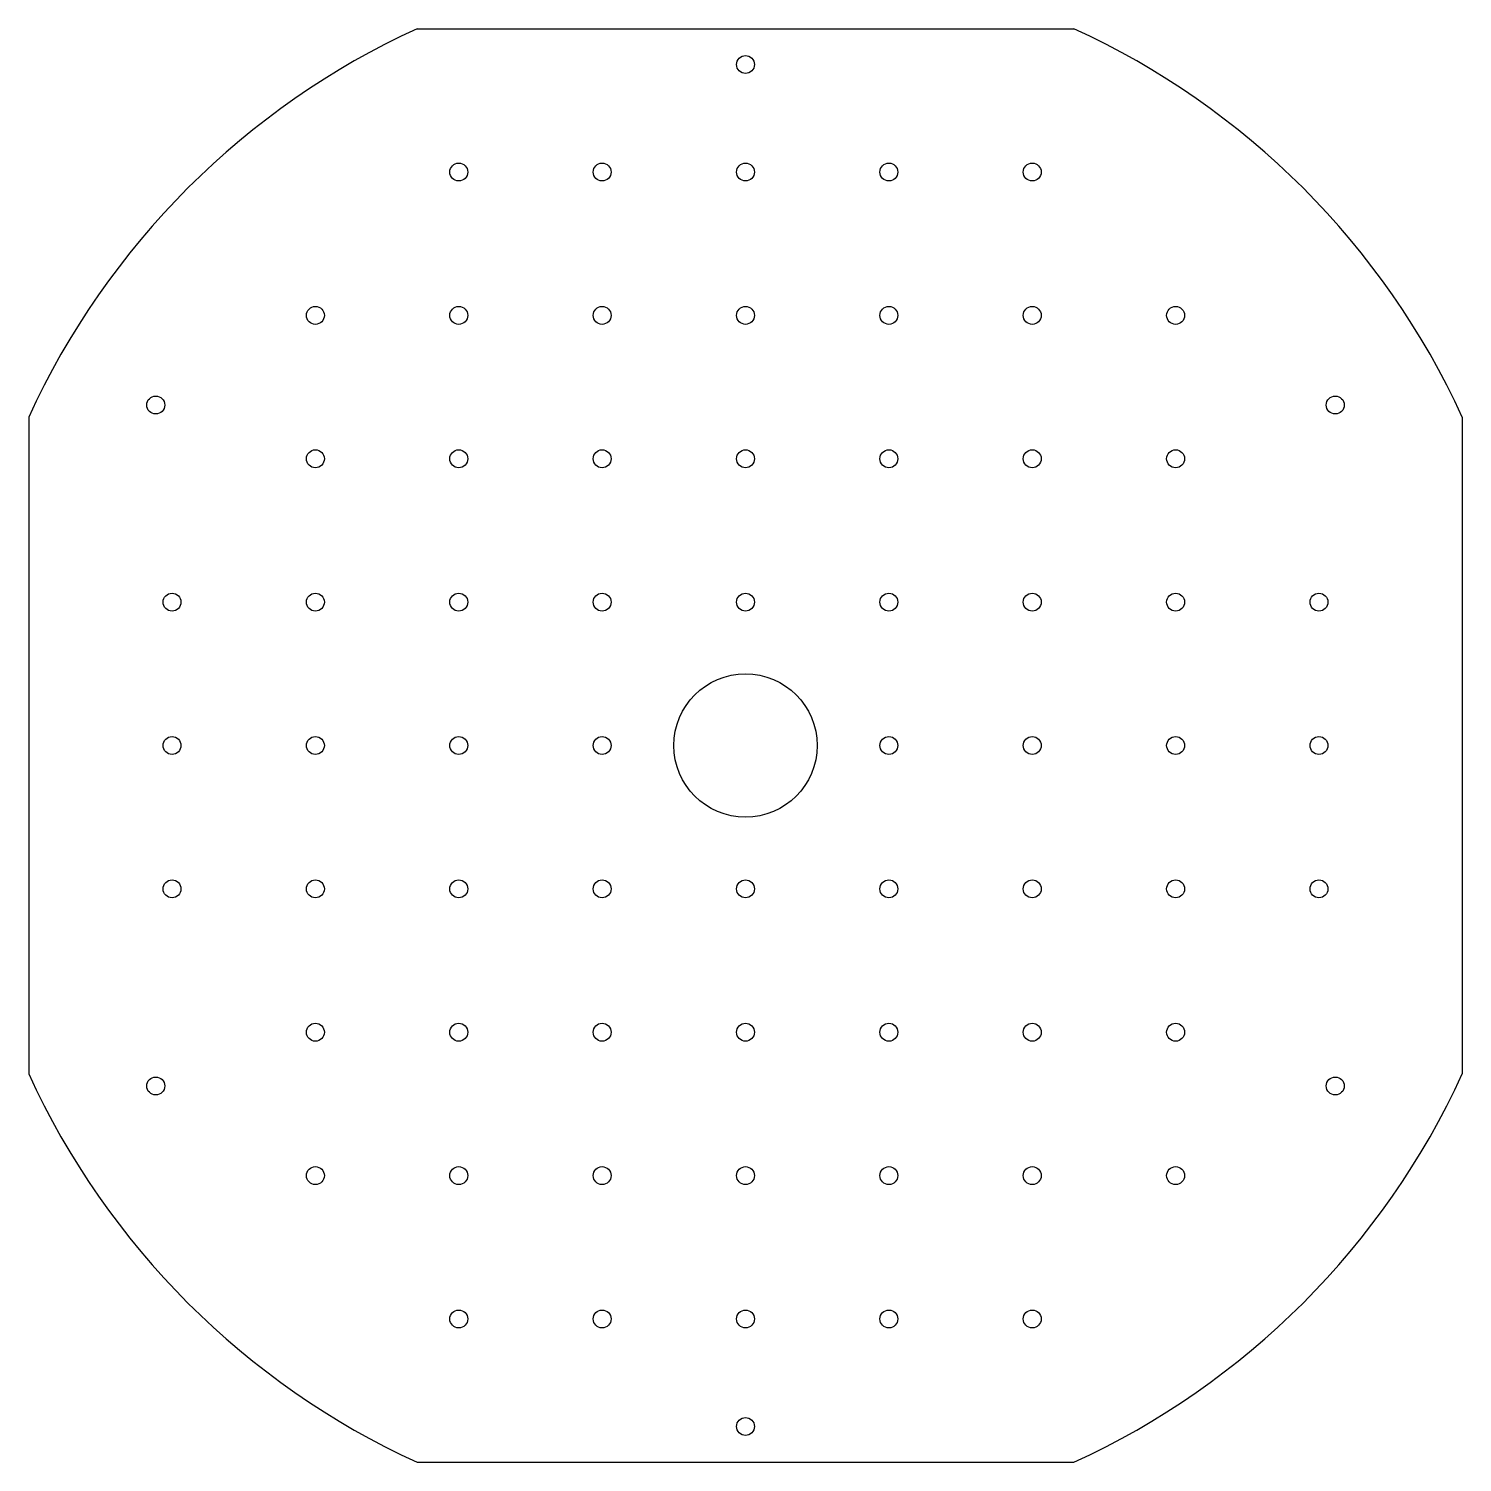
# Model space of a CAD drawing. Header units: inches. Extents: x -116 to 250, y -199 to 80.
# Drawn here: x 197.4 to 217.4, y -21.19 to -1.19 of the extents above; entities that cross this region are included whole.
import ezdxf

# ---------------------------------------------------------------- set-up
doc = ezdxf.new("R2010")
doc.units = ezdxf.units.IN
doc.header["$MEASUREMENT"] = 0

msp = doc.modelspace()

# ---------------------------------------------------------------- linework, layer by layer
at = {"color": 2}
for p, q in [((202.81811, -1.18711), (211.98326, -1.18711)), ((197.40068, -6.60453), (197.40068, -15.76968)), ((217.40068, -6.60453), (217.40068, -15.76968)), ((202.81811, -21.18711), (211.98326, -21.18711))]:
    msp.add_line(p, q, dxfattribs=at)
for centre, radius in [((207.40068, -1.68711), 0.125), ((203.40068, -3.18711), 0.125), ((205.40068, -3.18711), 0.125), ((207.40068, -3.18711), 0.125), ((209.40068, -3.18711), 0.125), ((211.40068, -3.18711), 0.125), ((201.40068, -5.18711), 0.125), ((203.40068, -5.18711), 0.125), ((205.40068, -5.18711), 0.125), ((207.40068, -5.18711), 0.125), ((209.40068, -5.18711), 0.125), ((211.40068, -5.18711), 0.125), ((213.40068, -5.18711), 0.125), ((199.17344, -6.43711), 0.125), ((215.62792, -6.43711), 0.125), ((201.40068, -7.18711), 0.125), ((203.40068, -7.18711), 0.125), ((205.40068, -7.18711), 0.125), ((207.40068, -7.18711), 0.125), ((209.40068, -7.18711), 0.125), ((211.40068, -7.18711), 0.125), ((213.40068, -7.18711), 0.125), ((199.40068, -9.18711), 0.125), ((201.40068, -9.18711), 0.125), ((203.40068, -9.18711), 0.125), ((205.40068, -9.18711), 0.125), ((207.40068, -9.18711), 0.125), ((209.40068, -9.18711), 0.125), ((211.40068, -9.18711), 0.125), ((213.40068, -9.18711), 0.125), ((215.40068, -9.18711), 0.125), ((207.40068, -11.18711), 1), ((199.40068, -11.18711), 0.125), ((201.40068, -11.18711), 0.125), ((203.40068, -11.18711), 0.125), ((205.40068, -11.18711), 0.125), ((209.40068, -11.18711), 0.125), ((211.40068, -11.18711), 0.125), ((213.40068, -11.18711), 0.125), ((215.40068, -11.18711), 0.125), ((199.40068, -13.18711), 0.125), ((201.40068, -13.18711), 0.125), ((203.40068, -13.18711), 0.125), ((205.40068, -13.18711), 0.125), ((207.40068, -13.18711), 0.125), ((209.40068, -13.18711), 0.125), ((211.40068, -13.18711), 0.125), ((213.40068, -13.18711), 0.125), ((215.40068, -13.18711), 0.125), ((201.40068, -15.18711), 0.125), ((203.40068, -15.18711), 0.125), ((205.40068, -15.18711), 0.125), ((207.40068, -15.18711), 0.125), ((209.40068, -15.18711), 0.125), ((211.40068, -15.18711), 0.125), ((213.40068, -15.18711), 0.125), ((199.17344, -15.93711), 0.125), ((215.62792, -15.93711), 0.125), ((201.40068, -17.18711), 0.125), ((203.40068, -17.18711), 0.125), ((205.40068, -17.18711), 0.125), ((207.40068, -17.18711), 0.125), ((209.40068, -17.18711), 0.125), ((211.40068, -17.18711), 0.125), ((213.40068, -17.18711), 0.125), ((203.40068, -19.18711), 0.125), ((205.40068, -19.18711), 0.125), ((207.40068, -19.18711), 0.125), ((209.40068, -19.18711), 0.125), ((211.40068, -19.18711), 0.125), ((207.40068, -20.68711), 0.125)]:
    msp.add_circle(centre, radius, dxfattribs=at)
for start, end in [(114.619977, 155.380023), (24.619977, 65.380023), (204.619977, 245.380023), (294.619977, 335.380023)]:
    msp.add_arc((207.40068, -11.18711), 11, start, end, dxfattribs=at)

doc.saveas('drawing.dxf')
